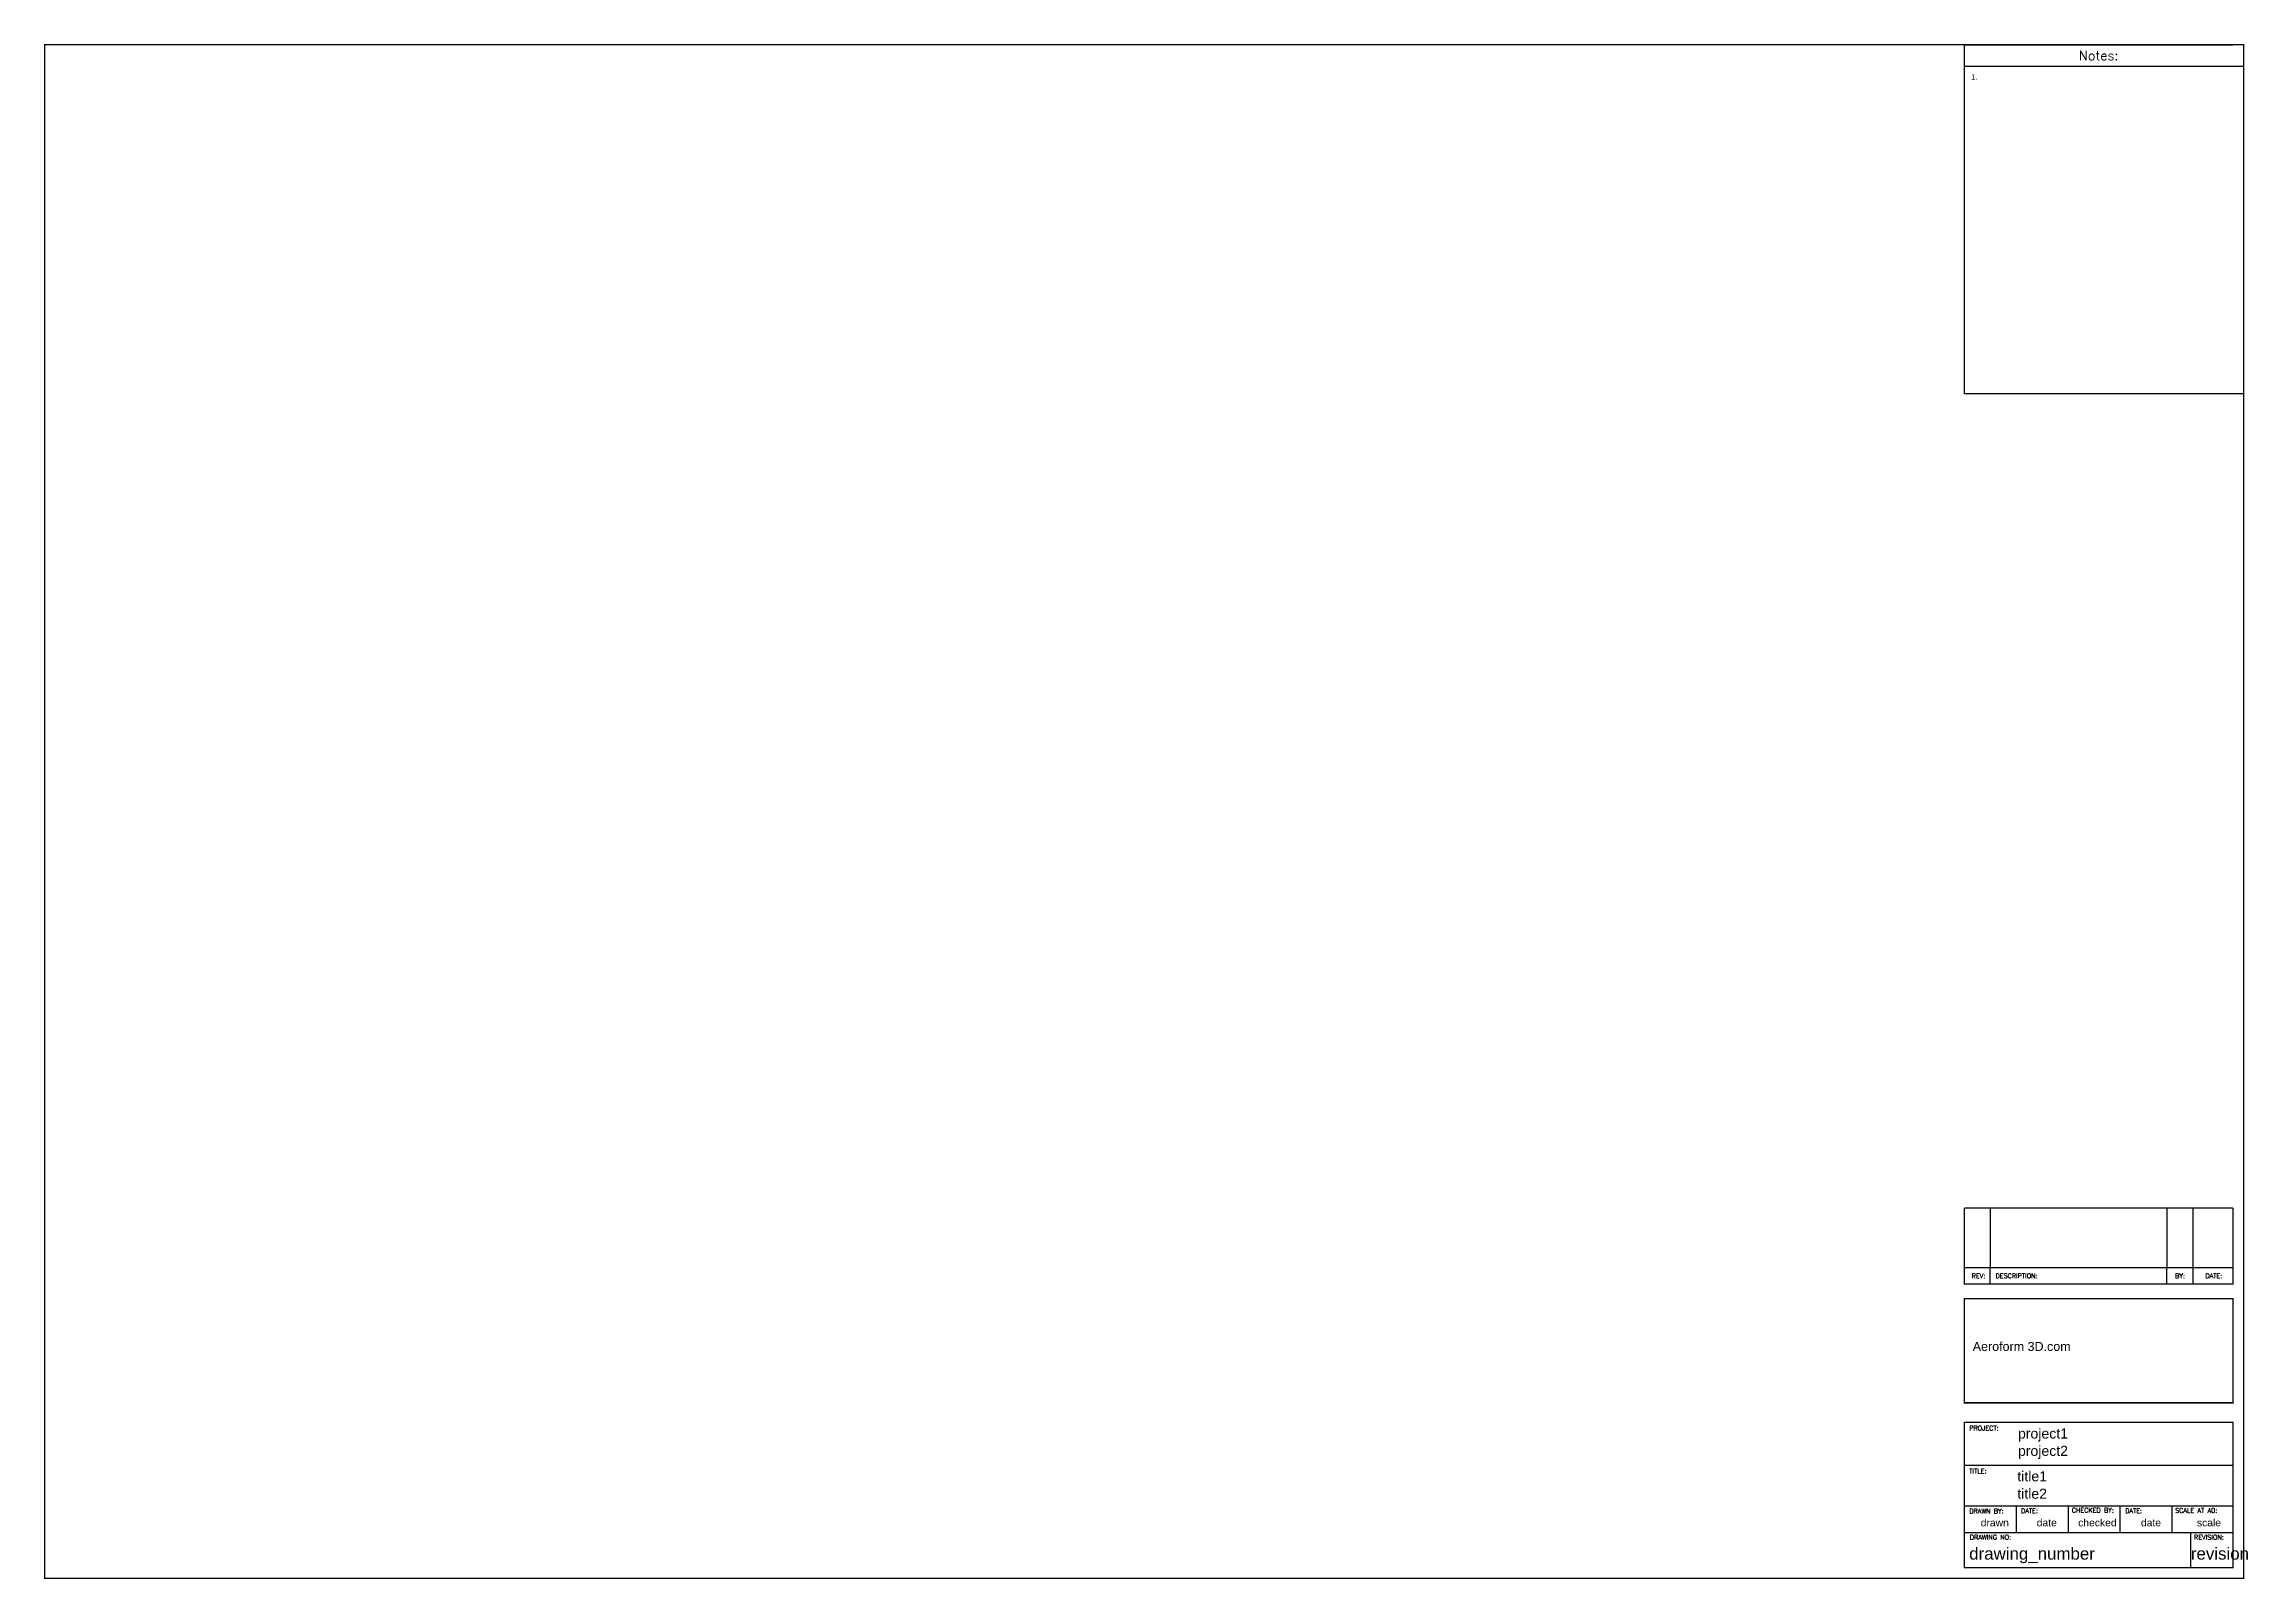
# Paper-space layout 'A1' of a CAD drawing. Header units: inches. Extents: x 786.8 to 819.1, y 0 to 22.5.
import ezdxf

# ---------------------------------------------------------------- set-up
doc = ezdxf.new("R2010")
doc.units = ezdxf.units.IN
for name, color, linetype in [('YS-TEXT-LARGE', 250, 'CONTINUOUS'), ('YS-TEXT-MEDIUM', 6, 'CONTINUOUS'), ('YS-TEXT-SMALL', 2, 'CONTINUOUS'), ('YS-TITLEBLOCK-BORDERS', 154, 'CONTINUOUS'), ('YS-TITLEBLOCK-TEXT-NONEDITABLE', 154, 'CONTINUOUS')]:
    doc.layers.add(name, color=color, linetype=linetype)
doc.styles.add('ROMANS', font='romans.shx')
doc.styles.add('YS TEXT', font='arial.ttf')

psp = doc.layouts.new('A1')

# ---------------------------------------------------------------- linework, layer by layer
at = {"layer": 'YS-TITLEBLOCK-BORDERS', "linetype": 'Continuous'}
for p, q in [((814.91, 22.477), (818.846, 22.477)), ((814.91, 1.063), (816.317, 1.063))]:
    psp.add_line(p, q, dxfattribs=at)
at = {"layer": 'YS-TITLEBLOCK-BORDERS', "color": 7, "linetype": 'Continuous'}
for p, q in [((814.91, 22.162), (819.004, 22.162)), ((815.288, 4.314), (815.288, 4.55)), ((817.878, 4.314), (817.878, 4.55)), ((818.261, 4.314), (818.261, 4.55)), ((814.91, 4.314), (818.846, 4.314)), ((818.846, 1.653), (814.91, 1.653)), ((814.91, 1.063), (818.846, 1.063)), ((815.67, 1.063), (815.67, 0.669)), ((816.43, 1.063), (816.43, 0.669)), ((817.19, 1.063), (817.19, 0.669)), ((817.95, 1.063), (817.95, 0.669)), ((814.91, 0.669), (818.846, 0.669)), ((818.223, 0.669), (818.223, 0.157))]:
    psp.add_line(p, q, dxfattribs=at)
at = {"layer": 'YS-TITLEBLOCK-BORDERS', "color": 7, "linetype": 'Continuous', "const_width": 0.0197}
for points in [[(786.764, 22.477), (819.004, 22.477), (819.004, 0), (786.764, 0)], [(814.91, 22.477), (819.004, 22.477), (819.004, 17.364), (814.91, 17.364)], [(814.91, 4.097), (818.846, 4.097), (818.846, 2.571), (814.91, 2.571)]]:
    psp.add_lwpolyline(points, close=True, dxfattribs=at)
for points in [[(814.91, 4.55), (814.91, 5.428)], [(814.91, 5.428), (818.846, 5.428)], [(815.288, 4.55), (815.288, 5.428)], [(817.878, 4.55), (817.878, 5.428)], [(818.261, 4.55), (818.261, 5.428)], [(818.846, 4.55), (818.846, 5.428)], [(814.91, 4.55), (814.91, 4.314), (818.846, 4.314), (818.846, 4.55), (814.91, 4.55)], [(818.846, 0.157), (818.846, 2.283), (814.91, 2.283), (814.91, 0.157), (818.846, 0.157)]]:
    psp.add_lwpolyline(points, dxfattribs=at)

# ---------------------------------------------------------------- texts
at = {"layer": 'YS-TEXT-LARGE', "linetype": 'Continuous', "insert": (815.031, 3.463), "char_height": 0.29524, "attachment_point": 1, "style": 'YS TEXT'}
psp.add_mtext('{\\H0.44444x;Aeroform 3D.com\\P\\P\\H0.68751x; }', dxfattribs=at)
at = {"layer": 'YS-TEXT-MEDIUM', "color": 5, "style": 'YS TEXT'}
for s, insert, char_height, width, attachment_point in [('project1', (815.695, 2.195), 0.1476, 1.08252, 1), ('project2', (815.695, 1.941), 0.1476, 1.08252, 1), ('title1', (815.685, 1.568), 0.1476, 0.67955, 1), ('title2', (815.685, 1.313), 0.1476, 0.67955, 1), ('drawn', (815.355, 0.869), 0.1083, 0.41395, 2), ('date', (816.117, 0.869), 0.1083, 0.29581, 2), ('checked', (816.859, 0.869), 0.1083, 0.56609, 2), ('date', (817.645, 0.869), 0.1083, 0.29581, 2), ('scale', (818.495, 0.869), 0.1083, 0.49841, 2), ('drawing_number', (815.901, 0.45), 0.17714, 1.85593, 2), ('revision', (818.656, 0.45), 0.1771, 0.85699, 2)]:
    psp.add_mtext(s, dxfattribs=dict(at, insert=insert, char_height=char_height, width=width, attachment_point=attachment_point))
at = {"layer": 'YS-TEXT-SMALL', "color": 5, "insert": (815.008, 22.046), "char_height": 0.07873, "width": 0.38077, "attachment_point": 1, "style": 'YS TEXT'}
psp.add_mtext('\\pi-0.23619,l0.23619,t0.23619;1.^I', dxfattribs=at)
at = {"layer": 'YS-TITLEBLOCK-TEXT-NONEDITABLE', "color": 7, "linetype": 'Continuous', "insert": (816.878, 22.32), "char_height": 0.1378, "width": 2.69531, "attachment_point": 5, "style": 'ROMANS'}
psp.add_mtext('Notes:', dxfattribs=at)
at = {"layer": 'YS-TITLEBLOCK-TEXT-NONEDITABLE', "linetype": 'Continuous', "style": 'ROMANS'}
for s, insert, char_height, width, attachment_point in [('REV:', (815.116, 4.432), 0.0689, 1.66317, 5), ('DESCRIPTION:', (815.366, 4.432), 0.06889, 1.66317, 4), ('BY:', (818.071, 4.432), 0.0689, 1.66317, 5), ('DATE:', (818.567, 4.432), 0.0689, 1.66317, 5), ('PROJECT:', (814.98, 2.235), 0.0689, 1.48321, 1), ('TITLE:', (814.98, 1.605), 0.0689, 1.48321, 1), ('DRAWN BY:', (814.98, 1.019), 0.0689, 1.48321, 1), ('DATE:', (815.74, 1.024), 0.0689, 1.47444, 1), ('CHECKED BY:', (816.483, 1.03), 0.06889, 1.48321, 1), ('DATE:', (817.267, 1.024), 0.0689, 1.47444, 1), ('SCALE AT A0:', (817.999, 1.029), 0.06889, 1.48321, 1), ('DRAWING NO:', (814.989, 0.635), 0.06889, 1.48321, 1), ('REVISION:', (818.276, 0.635), 0.0689, 1.48321, 1)]:
    psp.add_mtext(s, dxfattribs=dict(at, insert=insert, char_height=char_height, width=width, attachment_point=attachment_point))

doc.saveas('drawing.dxf')
